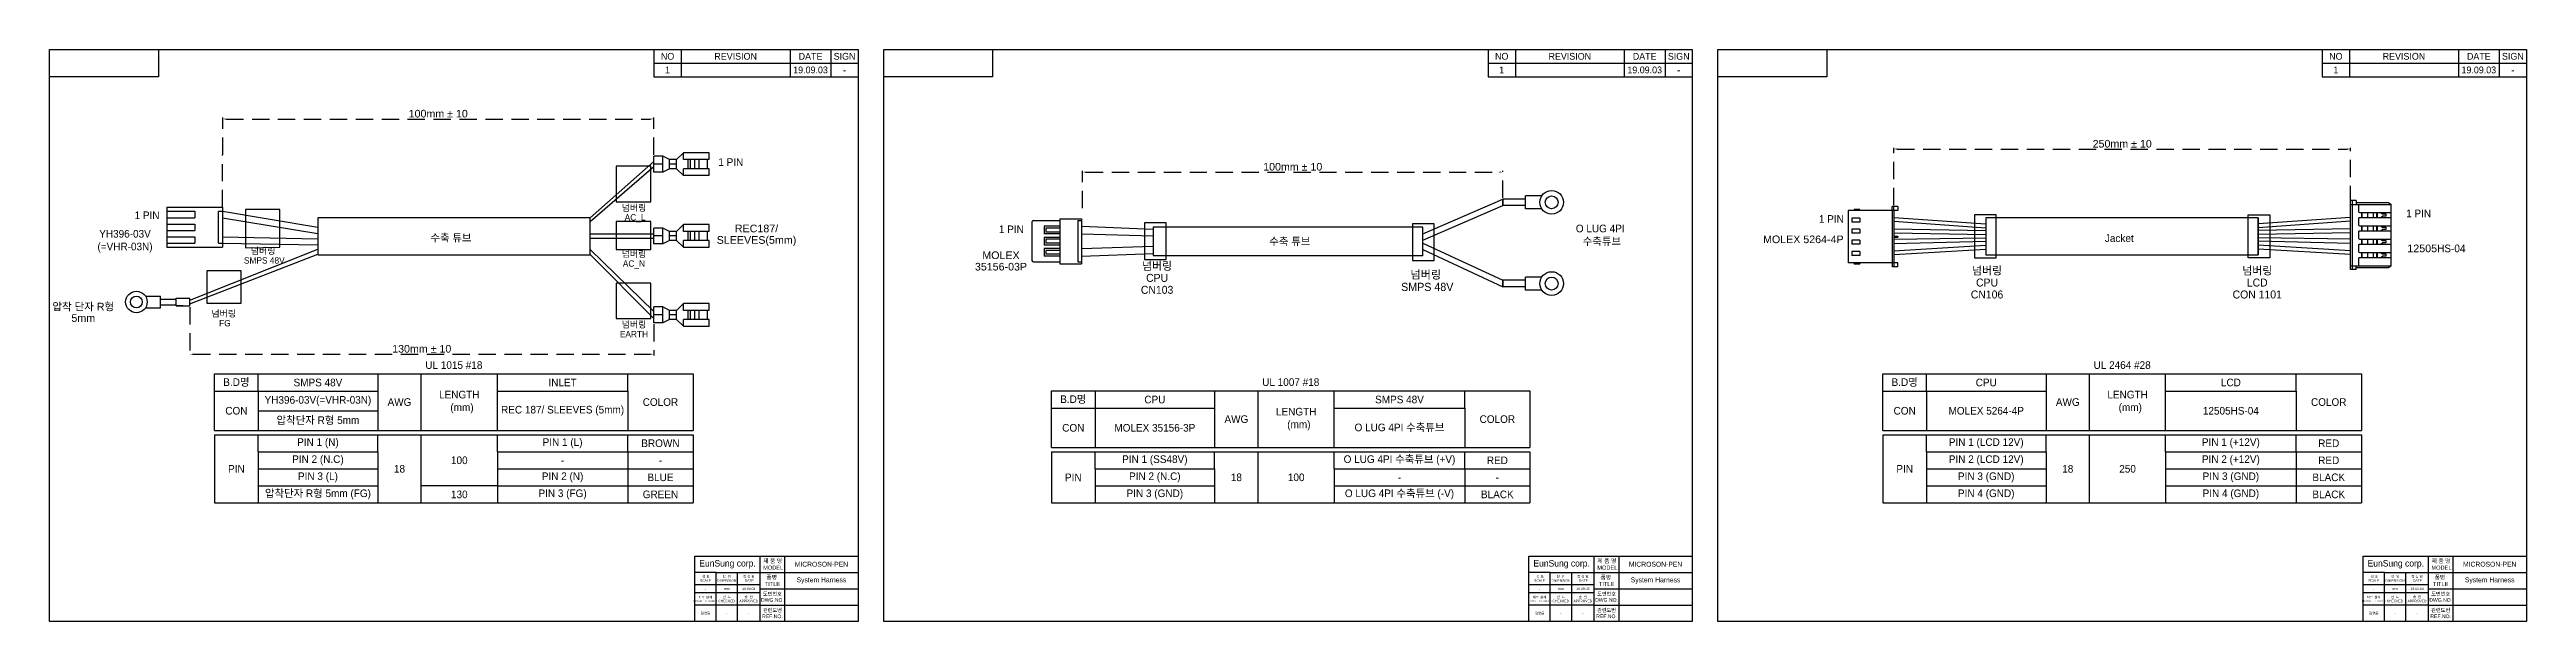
# Model space of a CAD drawing. Header units: millimetres. Extents: x 0 to 2432, y -442 to 868.
# Drawn here: x 0 to 1820, y 448 to 868 of the extents above; entities that cross this region are included whole.
import ezdxf

# ---------------------------------------------------------------- set-up
doc = ezdxf.new("R2010")
doc.units = ezdxf.units.MM
doc.linetypes.add('DASHED', pattern=[19.05, 12.7, -6.35])
for name, color, linetype in [('0 @ 1', 7, 'Continuous'), ('4', 133, 'Continuous'), ('CURITY-KONA-PEN-ASSY_DXF_FORMAT', 7, 'Continuous')]:
    doc.layers.add(name, color=color, linetype=linetype)
doc.styles.get("Standard").update_dxf_attribs({"font": 'arial.ttf'})
doc.styles.add('TEXTSTYLE_8', font='shanno.ttf')
doc.styles.add('주석', font='gulim.ttc')
doc.dimstyles.new('ISO-25$0', dxfattribs={"dimtxt": 2.5, "dimasz": 2.5, "dimexe": 1, "dimexo": 1, "dimgap": 1, "dimtad": 1, "dimdec": 4, "dimdsep": 46, "dimtxsty": 'Standard', "dimcen": 2.5, "dimadec": 0, "dimazin": 2, "dimtfac": 1, "dimtdec": 4, "dimtmove": 0, "dimatfit": 3, "dimfxl": 0, "dimarcsym": 0})

msp = doc.modelspace()

# ---------------------------------------------------------------- texts
at = {"attachment_point": 5, "style": '주석'}
for s, insert, char_height, width in [('19.09.03', (559.18436, 853.11213), 5, 30), ('19.09.03', (1171.91884, 853.11213), 5, 30), ('19.09.03', (1784.65332, 853.11213), 5, 30), ('1 PIN', (500.6321, 785.46931), 5.6, 35.8666684), ('1 PIN', (71.80639, 746.411), 5.6, 35.8666684), ('YH396-03V\\P(=VHR-03N)', (55.62747, 727.29531), 5.6, 69.4203014), ('1 PIN', (706.70158, 736.12068), 5.6, 35.8666684), ('B.D명', (137.44429, 623.57554), 5.6, 31.9480142), ('SMPS 48V', (197.34681, 623.57554), 5.6, 87.8570392), ('INLET', (377.05439, 623.57554), 5.6, 95.8440427), ('B.D명', (1362.91325, 623.57554), 5.6, 31.9480142), ('CPU', (1422.81578, 623.57554), 5.6, 87.8570392), ('LCD', (1602.52336, 623.57554), 5.6, 95.8440427), ('CON', (137.44429, 602.80933), 5.6, 31.9480142), ('YH396-03V(=VHR-03N)', (197.34681, 609.99763), 5.6, 87.8570392), ('AWG', (257.24934, 609.19893), 5.6, 31.9480142), ('LENGTH\\P{\\fGulim|b0|i0|c129|p50;\\W1.93502; }(mm)', (301.17786, 609.19893), 5.6, 55.9090249), ('REC 187/ SLEEVES (5mm)', (377.05439, 602.80933), 5.6, 95.8440427), ('COLOR', (448.93743, 609.19893), 5.6, 47.9220214), ('B.D명', (752.20283, 611.04956), 5.6, 31.9480142), ('CPU', (812.10536, 611.04956), 5.6, 87.8570392), ('LENGTH\\P{\\fGulim|b0|i0|c129|p50;\\W1.93502; }(mm)', (915.93641, 596.67296), 5.6, 55.9090249), ('SMPS 48V', (991.81294, 611.04956), 5.6, 95.8440427), ('CON', (1362.91325, 602.80933), 5.6, 31.9480142), ('MOLEX 5264-4P', (1422.81578, 602.80933), 5.6, 87.8570392), ('AWG', (1482.7183, 609.19893), 5.6, 31.9480142), ('LENGTH\\P{\\fGulim|b0|i0|c129|p50;\\W1.93502; }(mm)', (1526.64682, 609.19893), 5.6, 55.9090249), ('12505HS-04', (1602.52336, 602.80933), 5.6, 95.8440427), ('COLOR', (1674.40639, 609.19893), 5.6, 47.9220214), ('압착단자 R형 5mm', (197.34681, 595.62103), 5.6, 87.8570392), ('PIN 1 (N)', (197.34681, 578.97493), 5.6, 87.8570392), ('CON', (752.20283, 590.28336), 5.6, 31.9480142), ('MOLEX 35156-3P', (812.10536, 590.28336), 5.6, 87.8570392), ('AWG', (872.00789, 596.67296), 5.6, 31.9480142), ('O LUG 4PI 수축튜브', (991.81294, 590.28336), 5.6, 95.8440427), ('COLOR', (1063.69597, 596.67296), 5.6, 47.9220214), ('PIN 1 (LCD 12V)', (1422.81578, 578.97493), 5.6, 87.8570392), ('PIN 2 (N.C)', (197.34681, 566.44896), 5.6, 87.8570392), ('100', (301.17786, 566.44896), 5.6, 55.9090249), ('BROWN', (448.93743, 578.97493), 5.6, 47.9220214), ('-', (448.93743, 566.44896), 5.6, 47.9220214), ('PIN 1 (SS48V)', (812.10536, 566.44896), 5.6, 87.8570392), ('O LUG 4PI 수축튜브 (+V)', (991.81294, 566.44896), 5.6, 95.8440427), ('RED', (1063.69597, 566.44896), 5.6, 47.9220214), ('PIN 2 (LCD 12V)', (1422.81578, 566.44896), 5.6, 87.8570392), ('RED', (1674.40639, 578.97493), 5.6, 47.9220214), ('RED', (1674.40639, 566.44896), 5.6, 47.9220214), ('PIN', (137.44429, 560.18597), 5.6, 31.9480142), ('PIN 3 (L)', (197.34681, 553.92299), 5.6, 87.8570392), ('18', (257.24934, 560.18597), 5.6, 31.9480142), ('PIN 2 (N)', (377.05439, 553.92299), 5.6, 95.8440427), ('BLUE', (448.93743, 553.92299), 5.6, 47.9220214), ('PIN', (752.20283, 553.92299), 5.6, 31.9480142), ('PIN 2 (N.C)', (812.10536, 553.92299), 5.6, 87.8570392), ('18', (872.00789, 553.92299), 5.6, 31.9480142), ('100', (915.93641, 553.92299), 5.6, 55.9090249), ('-', (991.81294, 553.92299), 5.6, 95.8440427), ('-', (1063.69597, 553.92299), 5.6, 47.9220214), ('PIN', (1362.91325, 560.18597), 5.6, 31.9480142), ('PIN 3 (GND)', (1422.81578, 553.92299), 5.6, 87.8570392), ('18', (1482.7183, 560.18597), 5.6, 31.9480142), ('250', (1526.64682, 560.18597), 5.6, 55.9090249), ('PIN 3 (GND)', (1602.52336, 553.92299), 5.6, 95.8440427), ('BLACK', (1674.40639, 553.92299), 5.6, 47.9220214), ('압착단자 R형 5mm (FG)', (197.34681, 541.39702), 5.6, 87.8570392), ('130', (301.17786, 541.39702), 5.6, 55.9090249), ('GREEN', (448.93743, 541.39702), 5.6, 47.9220214), ('PIN 3 (GND)', (812.10536, 541.39702), 5.6, 87.8570392), ('O LUG 4PI 수축튜브 (-V)', (991.81294, 541.39702), 5.6, 95.8440427), ('BLACK', (1063.69597, 541.39702), 5.6, 47.9220214), ('PIN 4 (GND)', (1422.81578, 541.39702), 5.6, 87.8570392), ('BLACK', (1674.40639, 541.39702), 5.6, 47.9220214), ('EunSung corp.', (498.18436, 490.11213), 4.7922, 48), ('{\\fGulim|b0|i0|c129|p50;\\W0.30066; }제 품 명  \\P MODEL', (531.18436, 490.11213), 3, 18), ('MICROSON-PEN', (567.18436, 490.11213), 3.6, 54), ('EunSung corp.', (1110.91884, 490.11213), 4.7922, 48), ('{\\fGulim|b0|i0|c129|p50;\\W0.30066; }제 품 명  \\P MODEL', (1143.91884, 490.11213), 3, 18), ('MICROSON-PEN', (1179.91884, 490.11213), 3.6, 54), ('EunSung corp.', (1723.65332, 490.11213), 4.7922, 48), ('{\\fGulim|b0|i0|c129|p50;\\W0.30066; }제 품 명  \\P MODEL', (1756.65332, 490.11213), 3, 18), ('MICROSON-PEN', (1792.65332, 490.11213), 3.6, 54), ('{\\fGulim|b0|i0|c129|p50;\\W1.07709; }척 도 \\PSCALE', (481.98436, 479.61213), 1.8, 15.6), ('{단  위\\PDIMENSION}', (497.58436, 479.61213), 1.8, 15.6), ('작 성 일\\P{\\fGulim|b0|i0|c129|p50;\\W1.15198; }DATE', (513.78436, 479.61213), 1.8, 16.8), ('{품명 \\W0.94493; \\W1;TITLE}', (531.18436, 478.11213), 3, 18), ('System Harness', (567.18436, 478.11213), 3.6, 54), ('{\\fGulim|b0|i0|c129|p50;\\W1.07709; }척 도 \\PSCALE', (1094.71884, 479.61213), 1.8, 15.6), ('{단  위\\PDIMENSION}', (1110.31884, 479.61213), 1.8, 15.6), ('작 성 일\\P{\\fGulim|b0|i0|c129|p50;\\W1.15198; }DATE', (1126.51884, 479.61213), 1.8, 16.8), ('{품명 \\W0.94493; \\W1;TITLE}', (1143.91884, 478.11213), 3, 18), ('System Harness', (1179.91884, 478.11213), 3.6, 54), ('{\\fGulim|b0|i0|c129|p50;\\W1.07709; }척 도 \\PSCALE', (1707.45332, 479.61213), 1.8, 15.6), ('{단  위\\PDIMENSION}', (1723.05332, 479.61213), 1.8, 15.6), ('작 성 일\\P{\\fGulim|b0|i0|c129|p50;\\W1.15198; }DATE', (1739.25332, 479.61213), 1.8, 16.8), ('{품명 \\W0.94493; \\W1;TITLE}', (1756.65332, 478.11213), 3, 18), ('System Harness', (1792.65332, 478.11213), 3.6, 54), ('{제도 설계\\P\\H0.66667x;DRAWN\\H1.49999x;\\W3.72022; \\H0.66667x;\\W1;DESIGNED}', (481.98436, 464.61213), 1.8, 15.6), ('김영윤', (481.98436, 454.11213), 1.8, 15.6), ('-', (481.98436, 472.11213), 1.8, 15.6), ('{검  토\\PCHECKED}', (497.58436, 464.61213), 1.8, 15.6), ('mm', (497.58436, 472.11213), 1.8, 15.6), ('{승  인\\PAPPROVED}', (513.78436, 464.61213), 1.8, 16.8), ('19.09.03', (513.78436, 472.11213), 1.8, 16.8), ('도면번호 DWG.NO.', (531.18436, 466.11213), 2.7, 18), ('관련도번\\PREF.NO.', (531.18436, 454.11213), 2.7, 18), ('{제도 설계\\P\\H0.66667x;DRAWN\\H1.49999x;\\W3.72022; \\H0.66667x;\\W1;DESIGNED}', (1094.71884, 464.61213), 1.8, 15.6), ('김영윤', (1094.71884, 454.11213), 1.8, 15.6), ('-', (1094.71884, 472.11213), 1.8, 15.6), ('{검  토\\PCHECKED}', (1110.31884, 464.61213), 1.8, 15.6), ('mm', (1110.31884, 472.11213), 1.8, 15.6), ('{승  인\\PAPPROVED}', (1126.51884, 464.61213), 1.8, 16.8), ('19.09.03', (1126.51884, 472.11213), 1.8, 16.8), ('도면번호 DWG.NO.', (1143.91884, 466.11213), 2.7, 18), ('관련도번\\PREF.NO.', (1143.91884, 454.11213), 2.7, 18), ('{제도 설계\\P\\H0.66667x;DRAWN\\H1.49999x;\\W3.72022; \\H0.66667x;\\W1;DESIGNED}', (1707.45332, 464.61213), 1.8, 15.6), ('김영윤', (1707.45332, 454.11213), 1.8, 15.6), ('-', (1707.45332, 472.11213), 1.8, 15.6), ('{검  토\\PCHECKED}', (1723.05332, 464.61213), 1.8, 15.6), ('mm', (1723.05332, 472.11213), 1.8, 15.6), ('{승  인\\PAPPROVED}', (1739.25332, 464.61213), 1.8, 16.8), ('19.09.03', (1739.25332, 472.11213), 1.8, 16.8), ('도면번호 DWG.NO.', (1756.65332, 466.11213), 2.7, 18), ('관련도번\\PREF.NO.', (1756.65332, 454.11213), 2.7, 18), ('-', (497.58436, 454.11213), 1.8, 15.6), ('-', (513.78436, 454.11213), 1.8, 16.8), ('-', (1110.31884, 454.11213), 1.8, 15.6), ('-', (1126.51884, 454.11213), 1.8, 16.8), ('-', (1723.05332, 454.11213), 1.8, 15.6), ('-', (1739.25332, 454.11213), 1.8, 16.8)]:
    msp.add_mtext(s, dxfattribs=dict(at, insert=insert, char_height=char_height, width=width))
at = {"insert": (1288.47257, 728.70101), "char_height": 5.6, "width": 69.4203014, "attachment_point": 5}
msp.add_mtext('MOLEX 5264-4P', dxfattribs=at)
at = {"layer": '0 @ 1', "style": '주석'}
for s, insert, char_height, width, attachment_point in [('NO', (454.18436, 863.11213), 5, 20, 5), ('1', (454.18436, 853.11213), 5, 20, 5), ('REVISION', (504.18436, 863.11213), 5, 80, 5), ('DATE', (559.18436, 863.11213), 5, 30, 5), ('SIGN', (584.18436, 863.11213), 5, 20, 5), ('NO', (1066.91884, 863.11213), 5, 20, 5), ('1', (1066.91884, 853.11213), 5, 20, 5), ('REVISION', (1116.91884, 863.11213), 5, 80, 5), ('DATE', (1171.91884, 863.11213), 5, 30, 5), ('SIGN', (1196.91884, 863.11213), 5, 20, 5), ('NO', (1679.65332, 863.11213), 5, 20, 5), ('1', (1679.65332, 853.11213), 5, 20, 5), ('REVISION', (1729.65332, 863.11213), 5, 80, 5), ('DATE', (1784.65332, 863.11213), 5, 30, 5), ('SIGN', (1809.65332, 863.11213), 5, 20, 5), ('-', (584.18436, 853.11213), 5.6, 20, 5), ('-', (1196.91884, 853.11213), 5.6, 20, 5), ('-', (1809.65332, 853.11213), 5.6, 20, 5), ('1 PIN', (1318.22624, 746.49873), 5.6, 35.8666684, 3), ('1 PIN', (1749.58607, 750.56835), 5.6, 35.8666684, 3), ('수축 튜브', (295.10302, 729.52518), 5.6, 351.4281566, 5), ('수축 튜브', (911.24732, 726.921), 5.6, 351.4281566, 5), ('O LUG 4PI\\P{\\fGulim|b0|i0|c129|p50;\\W1.16740; }수축튜브', (1139.28249, 731.73419), 5.6, 81.0160417, 5), ('Jacket', (1520.57198, 729.52518), 5.6, 351.4281566, 5), ('UL 1015 #18', (297.18436, 636.35474), 5.6, 351.4281566, 5), ('UL 2464 #28', (1522.65332, 636.35474), 5.6, 351.4281566, 5), ('UL 1007 #18', (911.94291, 623.82877), 5.6, 351.4281566, 5), ('PIN 1 (L)', (377.05439, 578.97493), 5.6, 95.8440427, 5), ('PIN 1 (+12V)', (1602.52336, 578.97493), 5.6, 95.8440427, 5), ('-', (377.05439, 566.44896), 5.6, 95.8440427, 5), ('PIN 2 (+12V)', (1602.52336, 566.44896), 5.6, 95.8440427, 5), ('PIN 3 (FG)', (377.05439, 541.39702), 5.6, 95.8440427, 5), ('PIN 4 (GND)', (1602.52336, 541.39702), 5.6, 95.8440427, 5)]:
    msp.add_mtext(s, dxfattribs=dict(at, insert=insert, char_height=char_height, width=width, attachment_point=attachment_point))
at = {"layer": 'CURITY-KONA-PEN-ASSY_DXF_FORMAT', "color": 0, "linetype": 'Continuous', "line_spacing_factor": 0.9, "style": 'TEXTSTYLE_8'}
for s, insert, char_height, width, attachment_point in [('{\\f굴림|b0|i0|c129|p50;넘버링\\P AC_L}', (429.46897, 754.25816), 4.68, 35.7563382, 2), ('{\\f굴림|b0|i0|c129|p50;넘버링\\P SMPS 48V }', (157.08106, 722.61694), 4.68, 35.7563382, 2), ('{\\f굴림|b0|i0|c129|p50;넘버링\\PAC_N}', (429.46897, 720.29139), 4.68, 35.7563382, 2), ('{\\f굴림|b0|i0|c129|p50;넘버링\\PCPU\\PCN103}', (813.75839, 700.38828), 5.85, 44.6954228, 5), ('{\\f굴림|b0|i0|c129|p50;넘버링\\P SMPS 48V}', (1011.12126, 698.26475), 6, 55.1400667, 5), ('{\\f굴림|b0|i0|c129|p50;넘버링\\PCPU\\PCN106}', (1423.41258, 696.96975), 5.85, 44.6954228, 5), ('{\\f굴림|b0|i0|c129|p50;넘버링\\PLCD\\PCON 1101}', (1621.89406, 696.96975), 5.85, 44.6954228, 5), ('{\\f굴림|b0|i0|c129|p50;넘버링\\P FG}', (128.15879, 676.53426), 4.68, 35.7563382, 2), ('{\\f굴림|b0|i0|c129|p50;넘버링\\PEARTH}', (429.46897, 668.53621), 4.68, 35.7563382, 2)]:
    msp.add_mtext(s, dxfattribs=dict(at, insert=insert, char_height=char_height, width=width, attachment_point=attachment_point))
at = {"layer": 'CURITY-KONA-PEN-ASSY_DXF_FORMAT', "color": 0, "linetype": 'Continuous', "attachment_point": 5, "line_spacing_factor": 0.9}
for s, insert, char_height, width in [('REC187/ SLEEVES(5mm)', (519.49894, 731.64049), 5.625, 53.3450524), ('MOLEX 35156-03P', (699.08236, 712.80903), 5.6, 24.6642066), ('12505{\\fGulim|b0|i0|c129|p50;HS-04}', (1753.50283, 722.03379), 5.625, 53.3450524), ('압착 단자 R형 5mm', (24.9614, 675.09021), 5.625, 53.3450524)]:
    msp.add_mtext(s, dxfattribs=dict(at, insert=insert, char_height=char_height, width=width))

# ---------------------------------------------------------------- blocks, each defined once
blk = doc.blocks.new('*D10')
at = {"color": 0, "linetype": 'DASHED', "lineweight": -2}
for p, q in [((127.4, 790.8), (127.4, 818.1)), ((129.9, 817.1), (441.5, 817.1)), ((444, 790.8), (444, 818.1))]:
    blk.add_line(p, q, dxfattribs=at)
at = {"color": 0}
for points in [[(129.9, 817.5), (129.9, 816.7), (127.4, 817.1)], [(441.5, 816.7), (441.5, 817.5), (444, 817.1)]]:
    blk.add_solid(points, dxfattribs=at)
at = {"layer": 'Defpoints', "color": 0}
for p in [(444, 817.1), (127.4, 789.8), (444, 789.8)]:
    blk.add_point(p, dxfattribs=at)
at = {"color": 0, "insert": (285.7, 821), "char_height": 2.5, "attachment_point": 5}
blk.add_mtext('{\\H2.24x;100mm ± 10}', dxfattribs=at)
blk = doc.blocks.new('*D11')
at = {"color": 0, "linetype": 'DASHED', "lineweight": -2}
for p, q in [((103.3, 678.9), (103.3, 643.4)), ((444, 666.4), (444, 643.4)), ((105.8, 644.4), (441.5, 644.4))]:
    blk.add_line(p, q, dxfattribs=at)
at = {"color": 0}
for points in [[(105.8, 644.8), (105.8, 644), (103.3, 644.4)], [(441.5, 644), (441.5, 644.8), (444, 644.4)]]:
    blk.add_solid(points, dxfattribs=at)
at = {"layer": 'Defpoints', "color": 0}
for p in [(103.3, 679.9), (444, 667.4), (444, 644.4)]:
    blk.add_point(p, dxfattribs=at)
at = {"color": 0, "insert": (273.6, 648.3), "char_height": 2.5, "attachment_point": 5}
blk.add_mtext('{\\H2.24x;130mm ± 10}', dxfattribs=at)
blk = doc.blocks.new('*D12')
at = {"color": 0, "linetype": 'DASHED', "lineweight": -2}
for p, q in [((759, 751.7), (759, 779.1)), ((761.5, 778.1), (1065.2, 778.1)), ((1067.7, 759.3), (1067.7, 779.1))]:
    blk.add_line(p, q, dxfattribs=at)
at = {"color": 0}
for points in [[(761.5, 778.5), (761.5, 777.7), (759, 778.1)], [(1065.2, 777.7), (1065.2, 778.5), (1067.7, 778.1)]]:
    blk.add_solid(points, dxfattribs=at)
at = {"layer": 'Defpoints', "color": 0}
for p in [(1067.7, 778.1), (759, 750.7), (1067.7, 758.3)]:
    blk.add_point(p, dxfattribs=at)
at = {"color": 0, "insert": (913.4, 782), "char_height": 2.5, "attachment_point": 5}
blk.add_mtext('{\\H2.24x;100mm ± 10}', dxfattribs=at)
blk = doc.blocks.new('*D13')
at = {"color": 0, "linetype": 'DASHED', "lineweight": -2}
for p, q in [((1354.9, 753.8), (1354.9, 796)), ((1357.4, 795), (1687.9, 795)), ((1690.4, 755.3), (1690.4, 796))]:
    blk.add_line(p, q, dxfattribs=at)
at = {"color": 0}
for points in [[(1357.4, 795.5), (1357.4, 794.6), (1354.9, 795)], [(1687.9, 794.6), (1687.9, 795.5), (1690.4, 795)]]:
    blk.add_solid(points, dxfattribs=at)
at = {"layer": 'Defpoints', "color": 0}
for p in [(1690.4, 795), (1354.9, 752.8), (1690.4, 754.3)]:
    blk.add_point(p, dxfattribs=at)
at = {"color": 0, "insert": (1522.7, 798.9), "char_height": 2.5, "attachment_point": 5}
blk.add_mtext('{\\H2.24x;250mm ± 10}', dxfattribs=at)

# ---------------------------------------------------------------- dimensions: what is measured, and where the dimension line sits
at = {"linetype": 'DASHED'}
dim = msp.add_aligned_dim(p1=(127.35026, 789.78461), p2=(443.98244, 789.78461), distance=27.32193, text='{\\H2.24x;100mm ± 10}', dimstyle='ISO-25$0', dxfattribs=at)
dim.commit()
dim.dimension.update_dxf_attribs({"geometry": '*D10', "text_midpoint": (285.66635, 820.96534)})
for base, p1, p2, text, picture, middle in [((1690.43365, 795.04003), (1354.873, 752.77791), (1690.43365, 754.33773), '{\\H2.24x;250mm ± 10}', '*D13', (1522.65332, 798.89883)), ((1067.74183, 778.10138), (758.96137, 750.71677), (1067.74183, 758.2903), '{\\H2.24x;100mm ± 10}', '*D12', (913.3516, 781.96018)), ((443.98244, 644.4085), (103.30823, 679.87142), (443.98244, 667.37928), '{\\H2.24x;130mm ± 10}', '*D11', (273.64534, 648.2673))]:
    dim = msp.add_linear_dim(base=base, p1=p1, p2=p2, text=text, dimstyle='ISO-25$0', dxfattribs=at)
    dim.commit()
    dim.dimension.update_dxf_attribs({"geometry": picture, "text_midpoint": middle})

# ---------------------------------------------------------------- linework, layer by layer
for p, q in [((0.18436, 868.11213), (594.18436, 868.11213)), ((0.18436, 448.11213), (0.18436, 868.11213)), ((80.18436, 868.11213), (80.18436, 848.11213)), ((444.18436, 868.11213), (444.18436, 848.11213)), ((444.18436, 858.11213), (594.18436, 858.11213)), ((464.18436, 868.11213), (464.18436, 848.11213)), ((544.18436, 868.11213), (544.18436, 848.11213)), ((574.18436, 868.11213), (574.18436, 848.11213)), ((594.18436, 868.11213), (594.18436, 448.11213)), ((612.91884, 868.11213), (1206.91884, 868.11213)), ((612.91884, 448.11213), (612.91884, 868.11213)), ((692.91884, 868.11213), (692.91884, 848.11213)), ((1056.91884, 868.11213), (1056.91884, 848.11213)), ((1056.91884, 858.11213), (1206.91884, 858.11213)), ((1076.91884, 868.11213), (1076.91884, 848.11213)), ((1156.91884, 868.11213), (1156.91884, 848.11213)), ((1186.91884, 868.11213), (1186.91884, 848.11213)), ((1206.91884, 868.11213), (1206.91884, 448.11213)), ((1225.65332, 868.11213), (1819.65332, 868.11213)), ((1225.65332, 448.11213), (1225.65332, 868.11213)), ((1305.65332, 868.11213), (1305.65332, 848.11213)), ((1669.65332, 868.11213), (1669.65332, 848.11213)), ((1669.65332, 858.11213), (1819.65332, 858.11213)), ((1689.65332, 868.11213), (1689.65332, 848.11213)), ((1769.65332, 868.11213), (1769.65332, 848.11213)), ((1799.65332, 868.11213), (1799.65332, 848.11213)), ((1819.65332, 868.11213), (1819.65332, 448.11213)), ((80.18436, 848.11213), (0.18436, 848.11213)), ((444.18436, 848.11213), (594.18436, 848.11213)), ((692.91884, 848.11213), (612.91884, 848.11213)), ((1056.91884, 848.11213), (1206.91884, 848.11213)), ((1305.65332, 848.11213), (1225.65332, 848.11213)), ((1669.65332, 848.11213), (1819.65332, 848.11213)), ((397.20314, 744.51277), (443.98244, 785.92663)), ((450.64911, 789.78461), (443.98244, 789.78461)), ((443.98244, 778.11793), (443.98244, 789.78461)), ((450.64911, 783.95127), (443.98244, 783.95127)), ((450.64911, 778.11793), (450.64911, 789.78461)), ((455.64911, 787.2846), (450.64911, 789.78461)), ((460.82311, 787.2846), (455.64911, 787.2846)), ((455.64911, 780.61793), (455.64911, 787.2846)), ((460.82311, 783.95127), (455.64911, 783.95127)), ((465.9847, 792.28461), (460.82311, 787.2846)), ((460.82311, 780.61793), (460.82311, 787.2846)), ((484.8068, 792.28461), (465.9847, 792.28461)), ((465.9847, 787.2846), (465.9847, 792.28461)), ((484.8068, 787.2846), (465.9847, 787.2846)), ((469.40701, 780.61793), (469.40701, 787.2846)), ((471.07368, 780.61793), (471.07368, 787.2846)), ((474.15582, 780.61793), (474.15582, 787.2846)), ((477.48916, 780.61793), (477.48916, 787.2846)), ((483.57426, 780.61793), (483.57426, 787.2846)), ((484.8068, 787.2846), (484.8068, 792.28461)), ((397.20314, 741.90108), (443.98244, 782.19785)), ((450.64911, 778.11793), (443.98244, 778.11793)), ((455.64911, 780.61793), (450.64911, 778.11793)), ((460.82311, 780.61793), (455.58577, 780.61793)), ((465.9847, 775.61793), (460.82311, 780.61793)), ((484.8068, 780.61793), (465.9847, 780.61793)), ((465.9847, 775.61793), (465.9847, 780.61793)), ((484.8068, 775.61793), (465.9847, 775.61793)), ((484.8068, 775.61793), (484.8068, 780.61793)), ((86.45026, 752.31025), (127.35026, 752.31025)), ((86.45026, 752.31025), (86.45026, 722.97692)), ((86.45026, 749.31025), (106.90026, 749.31025)), ((106.90026, 749.31025), (106.90026, 744.64358)), ((124.35026, 749.31025), (127.35026, 749.31025)), ((124.35026, 725.97692), (124.35026, 749.31025)), ((127.35026, 752.31025), (127.35026, 722.97692)), ((127.35026, 749.31025), (197.16557, 737.69395)), ((1008.9619, 732.73332), (1067.74183, 758.2903)), ((1008.9619, 728.16438), (1067.74183, 753.55942)), ((1067.74183, 758.2903), (1067.74183, 753.55942)), ((1067.74183, 758.2903), (1067.74183, 754.14919)), ((1084.29428, 758.2903), (1067.74183, 758.2903)), ((1067.74183, 753.55942), (1067.74183, 758.2903)), ((1084.29428, 753.55942), (1067.74183, 753.55942)), ((1096.30228, 760.67312), (1084.29428, 760.67312)), ((1084.29428, 751.17659), (1084.29428, 760.67312)), ((1096.30228, 751.17659), (1084.29428, 751.17659)), ((1357.76652, 749.88439), (1321.30816, 749.88439)), ((1321.30816, 749.88439), (1321.30816, 711.45845)), ((1325.83695, 750.4631), (1325.83695, 749.88439)), ((1329.69937, 750.75245), (1326.12631, 750.75245)), ((1329.98872, 749.88439), (1329.98872, 750.4631)), ((1357.76652, 752.77791), (1353.71559, 752.77791)), ((1353.71559, 749.88439), (1353.71559, 752.77791)), ((1353.71559, 749.88439), (1353.71559, 711.45845)), ((1354.873, 749.88439), (1354.873, 752.77791)), ((1354.873, 749.88439), (1354.873, 711.45845)), ((1357.76652, 752.77791), (1357.76652, 749.88439)), ((1690.43365, 706.52727), (1690.43365, 757.23125)), ((1694.48457, 757.23125), (1690.43365, 757.23125)), ((1690.43365, 754.33773), (1720.29477, 754.33773)), ((1691.82254, 706.52727), (1691.82254, 757.23125)), ((1694.48457, 757.23125), (1694.48457, 754.33773)), ((1698.69737, 744.89002), (1698.69737, 748.36225)), ((1698.69737, 748.36225), (1720.29477, 748.36225)), ((1720.29477, 709.39257), (1720.29477, 754.33773)), ((86.45026, 744.64358), (106.90026, 744.64358)), ((86.45026, 739.97692), (106.90026, 739.97692)), ((86.45026, 735.31025), (106.90026, 735.31025)), ((86.45026, 730.64358), (106.90026, 730.64358)), ((106.90026, 739.97692), (106.90026, 735.31025)), ((106.90026, 730.64358), (106.90026, 725.97692)), ((127.35026, 744.64358), (197.16557, 733.13707)), ((127.35026, 730.64358), (197.16557, 729.14881)), ((197.16557, 744.51277), (197.16557, 730.87514)), ((197.16557, 730.87514), (197.16557, 717.23752)), ((197.16557, 729.25859), (197.16557, 724.59193)), ((397.11505, 744.51277), (397.00425, 744.51277)), ((397.20314, 732.70791), (443.98244, 732.70791)), ((397.20314, 729.7138), (443.98244, 729.7138)), ((450.64911, 737.04419), (443.98244, 737.04419)), ((443.98244, 725.37752), (443.98244, 737.04419)), ((450.64911, 731.21086), (443.98244, 731.21086)), ((450.64911, 725.37752), (450.64911, 737.04419)), ((455.64911, 734.54419), (450.64911, 737.04419)), ((455.64911, 727.87752), (450.64911, 725.37752)), ((460.82311, 727.87752), (455.58577, 727.87752)), ((460.82311, 734.54419), (455.64911, 734.54419)), ((455.64911, 727.87752), (455.64911, 734.54419)), ((460.82311, 731.21086), (455.64911, 731.21086)), ((465.9847, 739.5442), (460.82311, 734.54419)), ((460.82311, 727.87752), (460.82311, 734.54419)), ((465.9847, 722.87752), (460.82311, 727.87752)), ((484.8068, 739.5442), (465.9847, 739.5442)), ((465.9847, 734.54419), (465.9847, 739.5442)), ((484.8068, 734.54419), (465.9847, 734.54419)), ((484.8068, 727.87752), (465.9847, 727.87752)), ((465.9847, 722.87752), (465.9847, 727.87752)), ((469.40701, 727.87752), (469.40701, 734.54419)), ((471.07368, 727.87752), (471.07368, 734.54419)), ((474.15582, 727.87752), (474.15582, 734.54419)), ((477.48916, 727.87752), (477.48916, 734.54419)), ((483.57426, 727.87752), (483.57426, 734.54419)), ((484.8068, 734.54419), (484.8068, 739.5442)), ((484.8068, 722.87752), (484.8068, 727.87752)), ((721.84939, 741.47387), (721.84939, 713.20765)), ((722.84939, 742.47387), (742.30769, 742.47387)), ((730.69939, 738.34725), (730.69939, 732.65373)), ((742.30769, 738.34725), (730.69939, 738.34725)), ((742.30769, 732.65373), (730.69939, 732.65373)), ((730.69939, 730.18755), (730.69939, 724.49403)), ((742.30769, 730.18755), (730.69939, 730.18755)), ((732.09939, 736.94725), (732.09939, 734.05373)), ((742.30769, 736.94725), (732.09939, 736.94725)), ((742.30769, 734.05373), (732.09939, 734.05373)), ((732.09939, 728.78755), (732.09939, 725.89403)), ((742.30769, 728.78755), (732.09939, 728.78755)), ((742.30769, 743.87387), (758.30769, 743.87387)), ((742.30769, 743.87387), (742.30769, 710.80765)), ((742.30769, 736.94725), (742.30769, 734.05373)), ((742.30769, 728.78755), (742.30769, 725.89403)), ((755.50769, 742.47387), (758.30769, 742.47387)), ((755.50769, 742.47387), (755.50769, 712.20765)), ((758.30769, 743.87387), (758.30769, 710.80765)), ((758.30769, 738.34725), (810.82964, 736.17696)), ((758.30769, 732.65373), (810.82964, 731.37685)), ((810.82964, 737.69249), (810.82964, 727.30192)), ((1324.20168, 744.35777), (1324.20168, 741.46425)), ((1329.98872, 744.35777), (1324.20168, 744.35777)), ((1329.98872, 741.46425), (1324.20168, 741.46425)), ((1324.20168, 736.19804), (1324.20168, 733.30452)), ((1329.98872, 736.19804), (1324.20168, 736.19804)), ((1329.98872, 733.30452), (1324.20168, 733.30452)), ((1324.20168, 728.03832), (1324.20168, 725.1448)), ((1329.98872, 728.03832), (1324.20168, 728.03832)), ((1329.98872, 744.35777), (1329.98872, 741.46425)), ((1329.98872, 736.19804), (1329.98872, 733.30452)), ((1329.98872, 728.03832), (1329.98872, 725.1448)), ((1354.873, 744.88893), (1422.63454, 740.04204)), ((1354.873, 744.35777), (1354.873, 744.35777)), ((1354.873, 741.99541), (1422.63454, 737.14852)), ((1354.873, 736.56942), (1422.63454, 735.19008)), ((1354.873, 733.4655), (1422.63454, 732.18394)), ((1354.873, 730.96077), (1357.76652, 730.96077)), ((1354.873, 730.38207), (1357.76652, 730.38207)), ((1354.873, 728.86197), (1422.63454, 729.90341)), ((1357.76652, 730.96077), (1357.76652, 730.38207)), ((1357.76652, 730.96077), (1357.76652, 730.38207)), ((1422.63454, 744.51277), (1422.63454, 730.87514)), ((1422.63454, 730.87514), (1422.63454, 717.23752)), ((1422.63454, 729.25859), (1422.63454, 724.59193)), ((1622.58402, 744.51277), (1622.47321, 744.51277)), ((1690.43365, 744.88893), (1622.67211, 740.04204)), ((1622.67211, 744.51277), (1622.67211, 730.87514)), ((1690.43365, 741.99541), (1622.67211, 737.14852)), ((1690.43365, 736.56942), (1622.67211, 735.19008)), ((1690.43365, 733.4655), (1622.67211, 732.18394)), ((1622.67211, 730.87514), (1622.67211, 717.23752)), ((1690.43365, 728.86197), (1622.67211, 729.90341)), ((1622.67211, 729.25859), (1622.67211, 724.59193)), ((1698.69737, 744.89002), (1720.29477, 744.89002)), ((1698.69737, 735.09835), (1698.69737, 738.57058)), ((1698.69737, 738.57058), (1720.29477, 738.57058)), ((1698.69737, 735.09835), (1720.29477, 735.09835)), ((1698.69737, 725.30668), (1698.69737, 728.7789)), ((1698.69737, 728.7789), (1720.29477, 728.7789)), ((86.45026, 725.97692), (106.90026, 725.97692)), ((86.45026, 722.97692), (127.35026, 722.97692)), ((103.30823, 684.10421), (197.16557, 721.49936)), ((103.30823, 681.41175), (197.16557, 717.90805)), ((124.35026, 725.97692), (127.35026, 725.97692)), ((127.35026, 725.97692), (197.16557, 724.59193)), ((197.16557, 724.05633), (197.16557, 717.89633)), ((197.16557, 717.23752), (397.20314, 717.23752)), ((397.20314, 721.38111), (443.98244, 675.65826)), ((397.20314, 717.71889), (443.98244, 670.59429)), ((450.64911, 725.37752), (443.98244, 725.37752)), ((465.9847, 722.87752), (484.8068, 722.87752)), ((722.84939, 712.20765), (742.30769, 712.20765)), ((742.30769, 724.49403), (730.69939, 724.49403)), ((730.69939, 722.02785), (730.69939, 716.33433)), ((742.30769, 722.02785), (730.69939, 722.02785)), ((742.30769, 716.33433), (730.69939, 716.33433)), ((742.30769, 725.89403), (732.09939, 725.89403)), ((732.09939, 720.62785), (732.09939, 717.73433)), ((742.30769, 720.62785), (732.09939, 720.62785)), ((742.30769, 717.73433), (732.09939, 717.73433)), ((742.30769, 710.80765), (758.30769, 710.80765)), ((755.50769, 712.20765), (758.30769, 712.20765)), ((758.30769, 722.02785), (810.82964, 723.76692)), ((758.30769, 716.33433), (810.82964, 718.38144)), ((810.82964, 727.30192), (810.82964, 716.91135)), ((810.82964, 720.51856), (810.82964, 717.62504)), ((1008.9619, 726.0416), (1067.74183, 698.63131)), ((1008.9619, 721.17209), (1067.74183, 693.90043)), ((1357.76652, 711.45845), (1321.30816, 711.45845)), ((1329.98872, 725.1448), (1324.20168, 725.1448)), ((1324.20168, 719.87859), (1324.20168, 716.98507)), ((1329.98872, 719.87859), (1324.20168, 719.87859)), ((1329.98872, 716.98507), (1324.20168, 716.98507)), ((1325.83695, 710.87974), (1325.83695, 711.45845)), ((1329.69937, 710.59039), (1326.12631, 710.59039)), ((1329.98872, 719.87859), (1329.98872, 716.98507)), ((1329.98872, 711.45845), (1329.98872, 710.87974)), ((1353.71559, 711.45845), (1353.71559, 708.56493)), ((1354.873, 725.67595), (1422.63454, 727.41557)), ((1354.873, 720.40975), (1422.63454, 724.38038)), ((1354.873, 717.51623), (1422.63454, 721.48686)), ((1354.873, 711.45845), (1354.873, 708.56493)), ((1355.26199, 716.98507), (1355.26199, 716.98507)), ((1355.26199, 716.98507), (1355.26199, 716.98507)), ((1357.76652, 708.56493), (1357.76652, 711.45845)), ((1422.63454, 724.05633), (1422.63454, 717.89633)), ((1422.63454, 717.23752), (1622.67211, 717.23752)), ((1690.43365, 725.67595), (1622.67211, 727.41557)), ((1690.43365, 720.40975), (1622.67211, 724.38038)), ((1622.67211, 724.05633), (1622.67211, 717.89633)), ((1690.43365, 717.51623), (1622.67211, 721.48686)), ((1698.69737, 725.30668), (1720.29477, 725.30668)), ((1698.69737, 715.51501), (1698.69737, 718.98723)), ((1698.69737, 718.98723), (1720.29477, 718.98723)), ((1698.69737, 715.51501), (1720.29477, 715.51501)), ((1067.74183, 698.63131), (1067.74183, 693.90043)), ((1067.74183, 698.63131), (1067.74389, 694.49021)), ((1084.29428, 698.63131), (1067.74183, 698.63131)), ((1067.74183, 693.90043), (1067.74183, 698.63131)), ((1084.29428, 693.90043), (1067.74183, 693.90043)), ((1096.30228, 701.01414), (1084.29428, 701.01414)), ((1084.29428, 691.5176), (1084.29428, 701.01414)), ((1096.30228, 691.5176), (1084.29428, 691.5176)), ((1357.76652, 708.56493), (1353.71559, 708.56493)), ((1690.43365, 709.39257), (1720.29477, 709.39257)), ((1694.48457, 706.52727), (1690.43365, 706.52727)), ((1694.48457, 706.52727), (1694.48457, 709.39257)), ((70.62767, 687.04603), (81.57247, 687.04603)), ((70.62767, 678.39034), (81.57247, 678.39034)), ((81.57247, 678.39034), (81.57247, 687.04603)), ((81.57247, 684.87418), (93.30823, 684.87418)), ((81.57247, 680.56218), (93.30823, 680.56218)), ((93.30823, 685.56494), (103.30823, 685.56494)), ((93.30823, 679.87142), (93.30823, 685.56494)), ((93.30823, 679.87142), (103.30823, 679.87142)), ((98.30823, 679.87142), (93.30823, 679.87142)), ((98.30823, 679.87142), (98.30823, 679.87142)), ((103.30823, 679.87142), (103.30823, 685.56494)), ((450.64911, 679.04596), (443.98244, 679.04596)), ((443.98244, 667.37928), (443.98244, 679.04596)), ((450.64911, 673.21262), (443.98244, 673.21262)), ((450.64911, 667.37928), (450.64911, 679.04596)), ((455.64911, 676.54596), (450.64911, 679.04596)), ((460.82311, 676.54596), (455.64911, 676.54596)), ((455.64911, 669.87929), (455.64911, 676.54596)), ((460.82311, 673.21262), (455.64911, 673.21262)), ((465.9847, 681.54596), (460.82311, 676.54596)), ((460.82311, 669.87929), (460.82311, 676.54596)), ((484.8068, 681.54596), (465.9847, 681.54596)), ((465.9847, 676.54596), (465.9847, 681.54596)), ((484.8068, 676.54596), (465.9847, 676.54596)), ((469.40701, 669.87929), (469.40701, 676.54596)), ((471.07368, 669.87929), (471.07368, 676.54596)), ((474.15582, 669.87929), (474.15582, 676.54596)), ((477.48916, 669.87929), (477.48916, 676.54596)), ((483.57426, 669.87929), (483.57426, 676.54596)), ((484.8068, 676.54596), (484.8068, 681.54596)), ((450.64911, 667.37928), (443.98244, 667.37928)), ((455.64911, 669.87929), (450.64911, 667.37928)), ((460.82311, 669.87929), (455.58577, 669.87929)), ((465.9847, 664.87928), (460.82311, 669.87929)), ((484.8068, 669.87929), (465.9847, 669.87929)), ((465.9847, 664.87928), (465.9847, 669.87929)), ((465.9847, 664.87928), (484.8068, 664.87928)), ((484.8068, 664.87928), (484.8068, 669.87929)), ((121.47028, 629.96514), (472.89844, 629.96514)), ((121.47028, 588.43272), (121.47028, 629.96514)), ((153.41829, 617.18593), (153.41829, 629.96514)), ((241.27533, 629.96514), (241.27533, 588.43272)), ((273.22335, 588.43272), (273.22335, 629.96514)), ((329.13237, 588.43272), (329.13237, 629.96514)), ((424.97641, 617.18593), (424.97641, 629.96514)), ((472.89844, 629.96514), (472.89844, 588.43272)), ((1346.93924, 629.96514), (1698.3674, 629.96514)), ((1346.93924, 588.43272), (1346.93924, 629.96514)), ((1378.88726, 617.18593), (1378.88726, 629.96514)), ((1466.7443, 629.96514), (1466.7443, 588.43272)), ((1498.69231, 588.43272), (1498.69231, 629.96514)), ((1554.60134, 588.43272), (1554.60134, 629.96514)), ((1650.44538, 617.18593), (1650.44538, 629.96514)), ((1698.3674, 629.96514), (1698.3674, 588.43272)), ((121.47028, 617.18593), (241.27533, 617.18593)), ((153.41829, 617.18593), (153.41829, 588.43272)), ((153.41829, 602.80933), (241.27533, 602.80933)), ((329.13237, 617.18593), (424.97641, 617.18593)), ((424.97641, 617.18593), (424.97641, 588.43272)), ((736.22883, 617.43917), (1087.65698, 617.43917)), ((736.22883, 575.90675), (736.22883, 617.43917)), ((736.22883, 604.65996), (856.03388, 604.65996)), ((768.17684, 617.43917), (768.17684, 575.90675)), ((856.03388, 617.43917), (856.03388, 575.90675)), ((887.98189, 575.90675), (887.98189, 617.43917)), ((943.89092, 575.90675), (943.89092, 617.43917)), ((943.89092, 604.65996), (1039.73496, 604.65996)), ((1039.73496, 604.65996), (1039.73496, 617.43917)), ((1039.73496, 604.65996), (1039.73496, 575.90675)), ((1087.65698, 617.43917), (1087.65698, 575.90675)), ((1346.93924, 617.18593), (1466.7443, 617.18593)), ((1378.88726, 617.18593), (1378.88726, 588.43272)), ((1554.60134, 617.18593), (1650.44538, 617.18593)), ((1650.44538, 617.18593), (1650.44538, 588.43272)), ((121.47028, 588.43272), (472.89844, 588.43272)), ((121.47028, 585.23792), (472.89844, 585.23792)), ((121.47028, 585.23792), (121.47028, 535.13403)), ((153.41829, 572.71195), (153.41829, 585.23792)), ((241.27533, 572.71195), (241.27533, 585.23792)), ((273.22335, 535.13403), (273.22335, 585.23792)), ((329.13237, 572.71195), (329.13237, 585.23792)), ((424.97641, 572.71195), (424.97641, 585.23792)), ((472.89844, 585.23792), (472.89844, 547.66)), ((1346.93924, 588.43272), (1698.3674, 588.43272)), ((1346.93924, 585.23792), (1698.3674, 585.23792)), ((1346.93924, 585.23792), (1346.93924, 535.13403)), ((1378.88726, 572.71195), (1378.88726, 585.23792)), ((1466.7443, 572.71195), (1466.7443, 585.23792)), ((1498.69231, 535.13403), (1498.69231, 585.23792)), ((1554.60134, 572.71195), (1554.60134, 585.23792)), ((1650.44538, 572.71195), (1650.44538, 585.23792)), ((1698.3674, 585.23792), (1698.3674, 547.66)), ((153.41829, 572.71195), (241.27533, 572.71195)), ((153.41829, 572.71195), (153.41829, 560.18597)), ((241.27533, 572.71195), (241.27533, 560.18597)), ((329.13237, 572.71195), (424.97641, 572.71195)), ((329.13237, 572.71195), (329.13237, 560.18597)), ((424.97641, 572.71195), (424.97641, 560.18597)), ((424.97641, 572.71195), (472.89844, 572.71195)), ((736.22883, 575.90675), (1087.65698, 575.90675)), ((736.22883, 572.71195), (1087.65698, 572.71195)), ((736.22883, 572.71195), (736.22883, 535.13403)), ((768.17684, 560.18597), (768.17684, 572.71195)), ((856.03388, 560.18597), (856.03388, 572.71195)), ((887.98189, 535.13403), (887.98189, 572.71195)), ((943.89092, 560.18597), (943.89092, 572.71195)), ((1039.73496, 560.18597), (1039.73496, 572.71195)), ((1087.65698, 572.71195), (1087.65698, 535.13403)), ((1378.88726, 572.71195), (1466.7443, 572.71195)), ((1378.88726, 572.71195), (1378.88726, 560.18597)), ((1466.7443, 572.71195), (1466.7443, 560.18597)), ((1554.60134, 572.71195), (1650.44538, 572.71195)), ((1554.60134, 572.71195), (1554.60134, 560.18597)), ((1650.44538, 572.71195), (1650.44538, 560.18597)), ((1650.44538, 572.71195), (1698.3674, 572.71195)), ((153.41829, 560.18597), (241.27533, 560.18597)), ((153.41829, 560.18597), (153.41829, 560.18597)), ((153.41829, 560.18597), (153.41829, 560.18597)), ((153.41829, 560.18597), (153.41829, 547.66)), ((153.41829, 547.66), (241.27533, 547.66)), ((153.41829, 547.66), (153.41829, 535.13403)), ((241.27533, 560.18597), (241.27533, 547.66)), ((241.27533, 547.66), (241.27533, 535.13403)), ((329.13237, 547.66), (273.22335, 547.66)), ((329.13237, 560.18597), (424.97641, 560.18597)), ((329.13237, 560.18597), (329.13237, 547.66)), ((329.13237, 547.66), (424.97641, 547.66)), ((329.13237, 547.66), (329.13237, 535.13403)), ((424.97641, 560.18597), (424.97641, 547.66)), ((424.97641, 560.18597), (472.89844, 560.18597)), ((424.97641, 547.66), (472.89844, 547.66)), ((424.97641, 547.66), (424.97641, 535.13403)), ((472.89844, 547.66), (472.89844, 535.13403)), ((768.17684, 560.18597), (856.03388, 560.18597)), ((768.17684, 560.18597), (768.17684, 547.66)), ((768.17684, 547.66), (856.03388, 547.66)), ((768.17684, 547.66), (768.17684, 547.66)), ((768.17684, 547.66), (768.17684, 547.66)), ((768.17684, 547.66), (768.17684, 535.13403)), ((856.03388, 560.18597), (856.03388, 547.66)), ((856.03388, 547.66), (856.03388, 535.13403)), ((943.89092, 560.18597), (943.89092, 547.66)), ((943.89092, 560.18597), (1039.73496, 560.18597)), ((943.89092, 547.66), (1039.73496, 547.66)), ((943.89092, 547.66), (943.89092, 535.13403)), ((1039.73496, 560.18597), (1039.73496, 547.66)), ((1039.73496, 560.18597), (1087.65698, 560.18597)), ((1039.73496, 547.66), (1039.73496, 535.13403)), ((1039.73496, 547.66), (1087.65698, 547.66)), ((1378.88726, 560.18597), (1466.7443, 560.18597)), ((1378.88726, 560.18597), (1378.88726, 560.18597)), ((1378.88726, 560.18597), (1378.88726, 560.18597)), ((1378.88726, 560.18597), (1378.88726, 547.66)), ((1378.88726, 547.66), (1466.7443, 547.66)), ((1378.88726, 547.66), (1378.88726, 535.13403)), ((1466.7443, 560.18597), (1466.7443, 547.66)), ((1466.7443, 547.66), (1466.7443, 535.13403)), ((1554.60134, 560.18597), (1650.44538, 560.18597)), ((1554.60134, 560.18597), (1554.60134, 547.66)), ((1554.60134, 547.66), (1650.44538, 547.66)), ((1554.60134, 547.66), (1554.60134, 535.13403)), ((1650.44538, 560.18597), (1650.44538, 547.66)), ((1650.44538, 560.18597), (1698.3674, 560.18597)), ((1650.44538, 547.66), (1698.3674, 547.66)), ((1650.44538, 547.66), (1650.44538, 535.13403)), ((1698.3674, 547.66), (1698.3674, 535.13403)), ((121.47028, 535.13403), (472.89844, 535.13403)), ((153.41829, 535.13403), (241.27533, 535.13403)), ((329.13237, 535.13403), (424.97641, 535.13403)), ((424.97641, 535.13403), (472.89844, 535.13403)), ((736.22883, 535.13403), (1087.65698, 535.13403)), ((1346.93924, 535.13403), (1698.3674, 535.13403)), ((1378.88726, 535.13403), (1466.7443, 535.13403)), ((1554.60134, 535.13403), (1650.44538, 535.13403)), ((1650.44538, 535.13403), (1698.3674, 535.13403)), ((474.18436, 448.11213), (474.18436, 496.11213)), ((474.18436, 496.11213), (594.18436, 496.11213)), ((522.18436, 448.11213), (522.18436, 496.11213)), ((522.18436, 496.11213), (540.18436, 496.11213)), ((540.18436, 496.11213), (540.18436, 448.11213)), ((1086.91884, 448.11213), (1086.91884, 496.11213)), ((1086.91884, 496.11213), (1206.91884, 496.11213)), ((1134.91884, 448.11213), (1134.91884, 496.11213)), ((1134.91884, 496.11213), (1152.91884, 496.11213)), ((1152.91884, 496.11213), (1152.91884, 448.11213)), ((1699.65332, 448.11213), (1699.65332, 496.11213)), ((1699.65332, 496.11213), (1819.65332, 496.11213)), ((1747.65332, 448.11213), (1747.65332, 496.11213)), ((1747.65332, 496.11213), (1765.65332, 496.11213)), ((1765.65332, 496.11213), (1765.65332, 448.11213)), ((489.78436, 484.11213), (474.18436, 484.11213)), ((522.18436, 475.11213), (474.18436, 475.11213)), ((489.78436, 448.11213), (489.78436, 484.11213)), ((489.78436, 484.11213), (505.38436, 484.11213)), ((505.38436, 484.11213), (505.38436, 448.11213)), ((505.38436, 484.11213), (522.18436, 484.11213)), ((522.18436, 484.11213), (540.18436, 484.11213)), ((540.18436, 484.11213), (594.18436, 484.11213)), ((1102.51884, 484.11213), (1086.91884, 484.11213)), ((1134.91884, 475.11213), (1086.91884, 475.11213)), ((1102.51884, 448.11213), (1102.51884, 484.11213)), ((1102.51884, 484.11213), (1118.11884, 484.11213)), ((1118.11884, 484.11213), (1118.11884, 448.11213)), ((1118.11884, 484.11213), (1134.91884, 484.11213)), ((1134.91884, 484.11213), (1152.91884, 484.11213)), ((1152.91884, 484.11213), (1206.91884, 484.11213)), ((1715.25332, 484.11213), (1699.65332, 484.11213)), ((1747.65332, 475.11213), (1699.65332, 475.11213)), ((1715.25332, 448.11213), (1715.25332, 484.11213)), ((1715.25332, 484.11213), (1730.85332, 484.11213)), ((1730.85332, 484.11213), (1730.85332, 448.11213)), ((1730.85332, 484.11213), (1747.65332, 484.11213)), ((1747.65332, 484.11213), (1765.65332, 484.11213)), ((1765.65332, 484.11213), (1819.65332, 484.11213)), ((522.18436, 469.11213), (474.18436, 469.11213)), ((522.18436, 460.11213), (474.18436, 460.11213)), ((522.18436, 472.11213), (594.18436, 472.11213)), ((522.18436, 460.11213), (594.18436, 460.11213)), ((1134.91884, 469.11213), (1086.91884, 469.11213)), ((1134.91884, 460.11213), (1086.91884, 460.11213)), ((1134.91884, 472.11213), (1206.91884, 472.11213)), ((1134.91884, 460.11213), (1206.91884, 460.11213)), ((1747.65332, 469.11213), (1699.65332, 469.11213)), ((1747.65332, 460.11213), (1699.65332, 460.11213)), ((1747.65332, 472.11213), (1819.65332, 472.11213)), ((1747.65332, 460.11213), (1819.65332, 460.11213)), ((594.18436, 448.11213), (0.18436, 448.11213)), ((1206.91884, 448.11213), (612.91884, 448.11213)), ((1819.65332, 448.11213), (1225.65332, 448.11213))]:
    msp.add_line(p, q)
at = {"linetype": 'DASHED'}
msp.add_line((127.35026, 752.31025), (127.35026, 790.78461), dxfattribs=at)
at = {"linetype": 'Continuous'}
for p, q in [((1690.43365, 754.33773), (1696.58089, 754.33773)), ((1694.48457, 755.78449), (1718.19599, 755.78449)), ((1696.58089, 748.70621), (1696.58089, 754.33773)), ((1696.58089, 748.70621), (1697.12103, 748.36879)), ((1697.12103, 748.36879), (1698.69737, 748.36225)), ((1698.69737, 748.36225), (1698.69737, 744.89002)), ((1702.85431, 748.36225), (1702.85431, 744.89002)), ((1706.94622, 748.36225), (1706.94622, 744.89002)), ((1709.49607, 748.36225), (1709.49607, 744.89002)), ((1709.93099, 748.36225), (1709.93099, 744.89002)), ((1712.4667, 748.36225), (1713.94914, 747.49419)), ((1713.94914, 747.49419), (1716.45444, 747.49419)), ((1716.45444, 747.49419), (1716.45444, 745.76027)), ((1718.19599, 755.78449), (1720.29477, 754.33773)), ((1696.58089, 744.54606), (1697.12103, 744.88348)), ((1696.58089, 738.91454), (1696.58089, 744.54606)), ((1696.58089, 738.91454), (1697.12103, 738.57712)), ((1696.58089, 734.75438), (1697.12103, 735.09181)), ((1696.58089, 729.12287), (1696.58089, 734.75438)), ((1696.58089, 729.12287), (1697.12103, 728.78544)), ((1697.12103, 744.88348), (1698.69737, 744.89002)), ((1697.12103, 738.57712), (1698.69737, 738.57058)), ((1697.12103, 735.09181), (1698.69737, 735.09835)), ((1697.12103, 728.78544), (1698.69737, 728.7789)), ((1698.69737, 738.57058), (1698.69737, 735.09835)), ((1698.69737, 728.7789), (1698.69737, 725.30668)), ((1702.85431, 738.57058), (1702.85431, 735.09835)), ((1702.85431, 728.7789), (1702.85431, 725.30668)), ((1706.94622, 738.57058), (1706.94622, 735.09835)), ((1706.94622, 728.7789), (1706.94622, 725.30668)), ((1709.49607, 738.57058), (1709.49607, 735.09835)), ((1709.49607, 728.7789), (1709.49607, 725.30668)), ((1709.93099, 738.57058), (1709.93099, 735.09835)), ((1709.93099, 728.7789), (1709.93099, 725.30668)), ((1712.4667, 744.89002), (1713.94914, 745.76027)), ((1712.4667, 738.57058), (1713.94914, 737.70252)), ((1712.4667, 735.09835), (1713.94914, 735.9686)), ((1712.4667, 728.7789), (1713.94914, 727.91085)), ((1716.45444, 745.76027), (1713.94914, 745.76027)), ((1713.94914, 737.70252), (1716.45444, 737.70252)), ((1716.45444, 735.9686), (1713.94914, 735.9686)), ((1713.94914, 727.91085), (1716.45444, 727.91085)), ((1716.45444, 737.70252), (1716.45444, 735.9686)), ((1716.45444, 727.91085), (1716.45444, 726.17692)), ((1696.58089, 724.96271), (1697.12103, 725.30014)), ((1696.58089, 719.3312), (1696.58089, 724.96271)), ((1696.58089, 719.3312), (1697.12103, 718.99377)), ((1696.58089, 715.17104), (1697.12103, 715.50847)), ((1696.58089, 709.39257), (1696.58089, 715.17104)), ((1697.12103, 725.30014), (1698.69737, 725.30668)), ((1697.12103, 718.99377), (1698.69737, 718.98723)), ((1697.12103, 715.50847), (1698.69737, 715.51501)), ((1698.69737, 718.98723), (1698.69737, 715.51501)), ((1702.85431, 718.98723), (1702.85431, 715.51501)), ((1706.94622, 718.98723), (1706.94622, 715.51501)), ((1709.49607, 718.98723), (1709.49607, 715.51501)), ((1709.93099, 718.98723), (1709.93099, 715.51501)), ((1712.4667, 725.30668), (1713.94914, 726.17692)), ((1712.4667, 718.98723), (1713.94914, 718.11917)), ((1712.4667, 715.51501), (1713.94914, 716.38525)), ((1716.45444, 726.17692), (1713.94914, 726.17692)), ((1713.94914, 718.11917), (1716.45444, 718.11917)), ((1716.45444, 716.38525), (1713.94914, 716.38525)), ((1716.45444, 718.11917), (1716.45444, 716.38525)), ((1694.48457, 707.97403), (1718.19599, 707.97403)), ((1718.19599, 707.97403), (1720.29477, 709.42079))]:
    msp.add_line(p, q, dxfattribs=at)
for centre, radius in [((1103.5824, 755.92486), 8.69173), ((1103.5824, 755.92486), 4.74827), ((1103.5824, 696.26587), 8.69173), ((1103.5824, 696.26587), 4.74827), ((63.99215, 682.71818), 7.92215), ((63.99215, 682.71818), 4.32785)]:
    msp.add_circle(centre, radius)
for centre, radius, start, end in [((1326.12631, 750.4631), 0.28935, 90, 180), ((1329.69937, 750.4631), 0.28935, 0, 90), ((722.84939, 741.47387), 1, 90, 180), ((722.84939, 713.20765), 1, 180, 270), ((1326.12631, 710.87974), 0.28935, 180, 270), ((1329.69937, 710.87974), 0.28935, 270, 0)]:
    msp.add_arc(centre, radius, start, end)
at = {"layer": '4', "color": 7}
for p, q in [((397.20314, 744.51277), (197.16557, 744.51277)), ((397.20314, 717.23752), (397.20314, 744.51277)), ((1009.00804, 737.69249), (810.82964, 737.69249)), ((1008.9619, 716.6039), (1008.9619, 737.57317)), ((1622.67211, 744.51277), (1422.63454, 744.51277)), ((1622.67211, 717.23752), (1622.67211, 744.51277)), ((810.82964, 716.91135), (1009.00804, 716.91135))]:
    msp.add_line(p, q, dxfattribs=at)
for points in [[(416.45565, 756.22588), (441.84084, 756.22588), (441.84084, 782.36805), (416.45565, 782.36805)], [(144.06775, 722.50719), (169.45293, 723.03441), (169.45293, 750.71703), (144.06775, 750.71703)], [(1430.09965, 746.85029), (1414.23457, 746.85029), (1414.23457, 715.23512), (1430.09965, 715.23512)], [(1615.207, 746.85029), (1631.07207, 746.85029), (1631.07207, 715.23512), (1615.207, 715.23512)], [(416.45565, 721.32193), (441.84084, 721.32193), (441.84084, 741.76537), (416.45565, 741.76537)], [(820.44546, 740.78235), (804.58039, 740.78235), (804.58039, 713.89917), (820.44546, 713.89917)], [(1017.34598, 740.04402), (1001.48091, 740.04402), (1001.48091, 713.16084), (1017.34598, 713.16084)], [(115.62515, 681.91687), (141.01034, 681.91687), (141.01034, 705.49542), (115.62515, 705.49542)], [(416.45565, 670.50392), (441.84084, 670.50392), (441.84084, 696.6461), (416.45565, 696.6461)]]:
    msp.add_lwpolyline(points, close=True, dxfattribs=at)

msp.set_redraw_order([(e.dxf.handle, doc.entitydb.next_handle()) for e in msp.query("TEXT MTEXT ATTDEF DIMENSION ARC_DIMENSION")])  # texts and dimensions are drawn at this point

doc.saveas('drawing.dxf')
